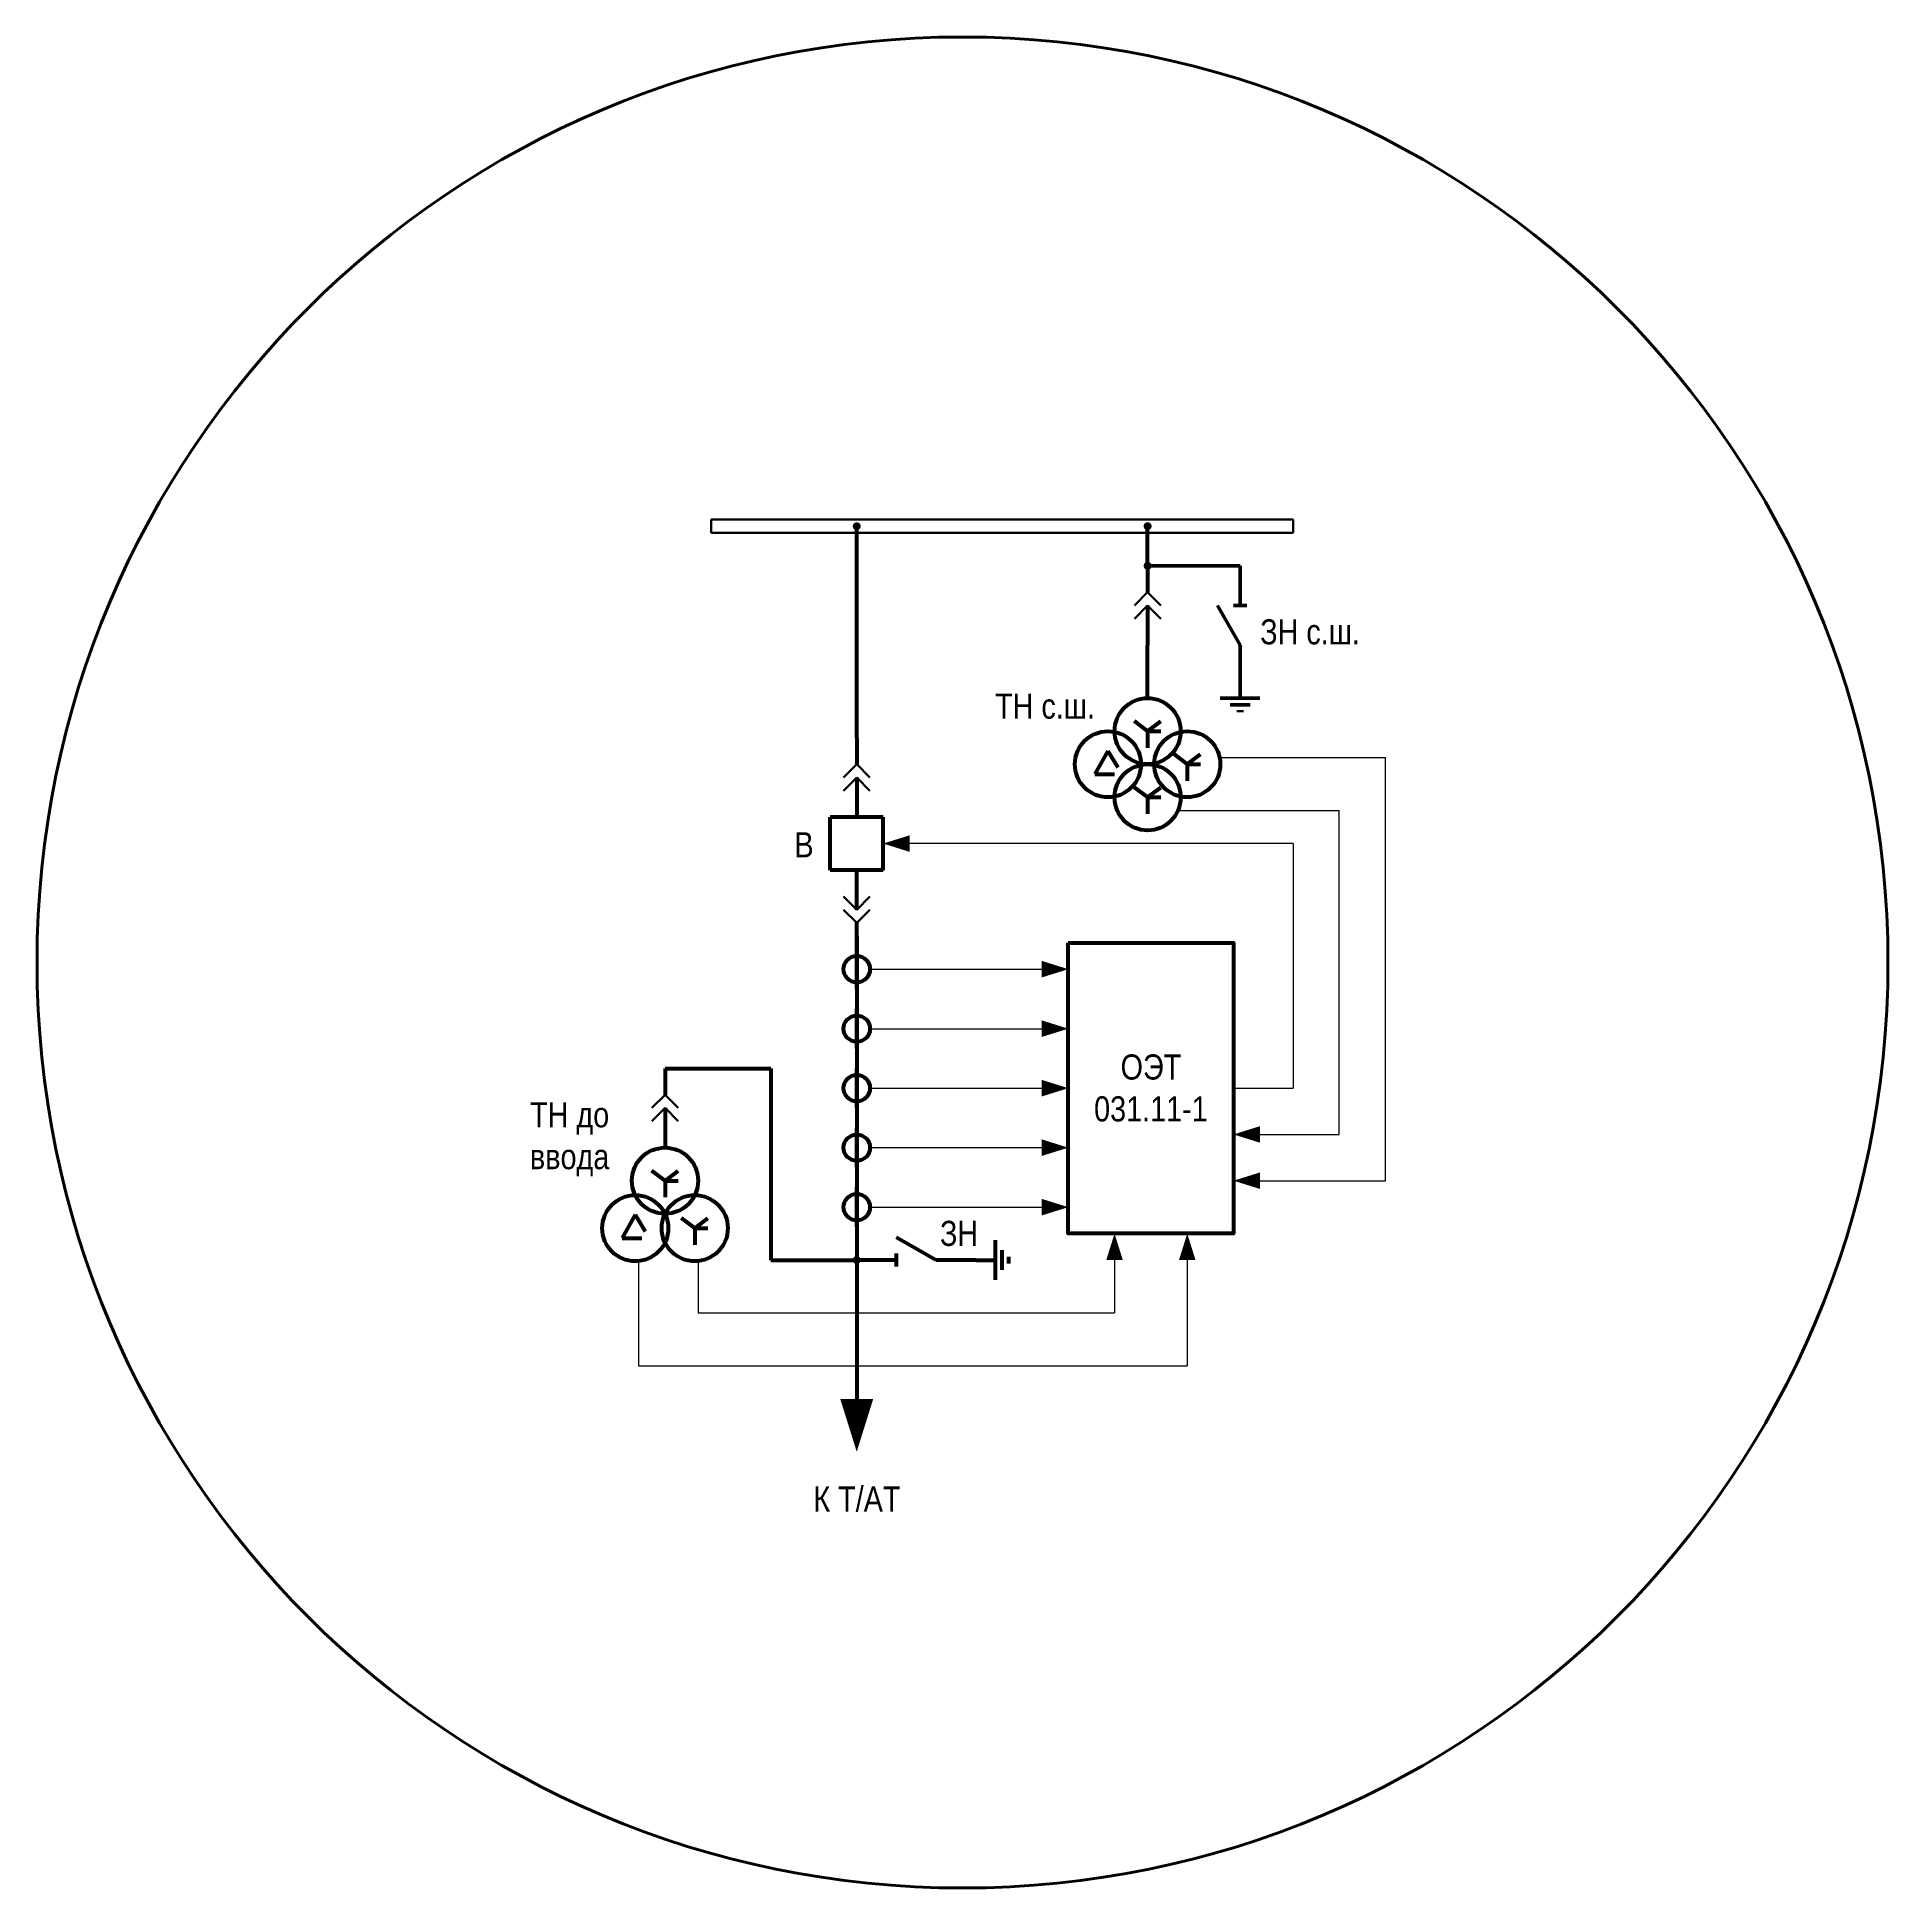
# Model space of a CAD drawing. Header units: millimetres. Extents: x 2179 to 12176, y -20554 to -12004.
# Drawn here: x 3403 to 3683, y -15648 to -15368 of the extents above; entities that cross this region are included whole.
import ezdxf
from ezdxf.enums import TextEntityAlignment as Align

# ---------------------------------------------------------------- set-up
doc = ezdxf.new("R2010")
doc.units = ezdxf.units.MM
for name, color, linetype, lineweight in [('Основная', 7, 'Continuous', 30), ('Отключение_включение', 1, 'Continuous', 30), ('Толстая', 7, 'Continuous', 53), ('Тонкая', 7, 'Continuous', 13)]:
    doc.layers.add(name, color=color, linetype=linetype, lineweight=lineweight)
doc.layers.add('Рамка внешняя', color=8, linetype='Continuous', lineweight=40, plot=False)
doc.styles.add('Narrow', font='ARIALN.TTF')
doc.styles.add('Вывод', font='tahoma.ttf', dxfattribs={"height": 2.5})
doc.styles.add('Компонент', font='ARIALN.TTF', dxfattribs={"height": 3.5})

msp = doc.modelspace()

# ---------------------------------------------------------------- texts
at = {"layer": 'Основная', "color": 0, "lineweight": 50, "char_height": 3.8, "width": 18, "attachment_point": 5, "style": 'Narrow'}
for s, insert in [('ЗН с.ш.', (3595.57, -15458)), ('\\pi-11.4,l11.4,t11.4;ТН с.ш.', (3555.48, -15469.25)), ('\\pt0;ТН до ввода', (3483.57, -15534.75)), ('\\pi-11.4,l11.4,t11.4;ЗН', (3542.48, -15549))]:
    msp.add_mtext(s, dxfattribs=dict(at, insert=insert))
at = {"layer": 'Основная', "char_height": 3.8, "attachment_point": 5, "style": 'Narrow'}
for s, insert, width in [('\\pi-11.4,l11.4,t11.4;В', (3519.03, -15490.19), 53.3807), ('\\pt11.4;ОЭТ 031.11-1', (3571.5, -15527), 25), ('\\pi-11.4,l11.4,t11.4;К Т/АТ', (3527.03, -15589.19), 53.3807)]:
    msp.add_mtext(s, dxfattribs=dict(at, insert=insert, width=width))

# ---------------------------------------------------------------- blocks, each defined once
blk = doc.blocks.new('*U165')
at = {"layer": 'Основная', "ltscale": 0.25}
for p, q in [((2, 2), (0, 0)), ((0, 0), (2, -2))]:
    blk.add_line(p, q, dxfattribs=at)
blk = doc.blocks.new('*U68')
at = {"color": 0}
for p, q in [((0, 6), (0, 2)), ((0, 0), (0, -6))]:
    blk.add_line(p, q, dxfattribs=at)
at = {"color": 0, "ltscale": 0.25, "xscale": -1, "rotation": 90}
for p in [(0, 2), (0, 0)]:
    blk.add_blockref('*U165', p, dxfattribs=at)
at = {"layer": 'Основная'}
for tag, height, style, p in [('ОУ2', 3.5, 'Компонент', (-5, 6)), ('В2', 2.5, 'Вывод', (3, 6)), ('ОУ1', 3.5, 'Компонент', (-5, -6)), ('В1', 2.5, 'Вывод', (3, -6))]:
    blk.add_attdef(tag, text='', height=height, dxfattribs=dict(at, style=style)).set_placement(p, align=Align.MIDDLE_CENTER)
blk = doc.blocks.new('*U66')
at = {"color": 0}
for p, q in [((0, 0), (-8, 0)), ((-8, -8), (-8, 0)), ((0, -8), (0, 0)), ((0, -8), (-8, -8))]:
    blk.add_line(p, q, dxfattribs=at)
at = {"layer": 'Основная', "style": 'Компонент'}
blk.add_attdef('ОУ', text='', height=3.5, dxfattribs=at).set_placement((-15, -3), align=Align.MIDDLE_CENTER)
blk = doc.blocks.new('*U67')
at = {"color": 0}
for p, q in [((0, 0), (0, 6)), ((0, -6), (0, -2))]:
    blk.add_line(p, q, dxfattribs=at)
at = {"color": 0, "ltscale": 0.25, "rotation": 89.99999999999999}
for p in [(0, 0), (0, -2)]:
    blk.add_blockref('*U165', p, dxfattribs=at)
at = {"layer": 'Основная'}
for tag, height, style, p in [('ОУ1', 3.5, 'Компонент', (-5, 6)), ('В1', 2.5, 'Вывод', (3, 6)), ('ОУ2', 3.5, 'Компонент', (-5, -6)), ('В2', 2.5, 'Вывод', (3, -6))]:
    blk.add_attdef(tag, text='', height=height, dxfattribs=dict(at, style=style)).set_placement(p, align=Align.MIDDLE_CENTER)
blk = doc.blocks.new('*U77')
at = {"color": 0}
for p, q in [((0, -3), (0, 3)), ((-3, 0), (0, 0)), ((1, -1.5), (1, 1.5)), ((2, -0.5), (2, 0.5))]:
    blk.add_line(p, q, dxfattribs=at)
blk = doc.blocks.new('*U60')
at = {"color": 0}
blk.add_line((0, 0), (6, 3.43), dxfattribs=at)
blk = doc.blocks.new('*U52')
at = {"color": 0}
blk.add_line((0, -1), (0, 1), dxfattribs=at)
blk = doc.blocks.new('*U76')
at = {"color": 0}
for p, q in [((-3, 0), (-9, 0)), ((9, 0), (3, 0))]:
    blk.add_line(p, q, dxfattribs=at)
at = {"color": 0, "ltscale": 0.25, "xscale": -1}
for name, p in [('*U60', (3, 0)), ('*U52', (-3, 0))]:
    blk.add_blockref(name, p, dxfattribs=at)
at = {"layer": 'Основная'}
for tag, height, style, p in [('ОУ', 3.5, 'Компонент', (0, 12)), ('В1', 2.5, 'Вывод', (-7, -2)), ('В2', 2.5, 'Вывод', (7, -2))]:
    blk.add_attdef(tag, text='', height=height, dxfattribs=dict(at, style=style)).set_placement(p, align=Align.MIDDLE_CENTER)
blk = doc.blocks.new('*U69')
at = {"ltscale": 0.25}
blk.add_circle((0, 0), 2, dxfattribs=at)
at = {"layer": 'Основная', "color": 0, "lineweight": -2}
blk.add_line((0, -3), (0, 3), dxfattribs=at)
at = {"layer": 'Основная', "style": 'Компонент'}
blk.add_attdef('ОУ', text='', height=3.5, dxfattribs=at).set_placement((-6, 0), align=Align.MIDDLE_CENTER)
blk = doc.blocks.new('*U135')
at = {"ltscale": 0.25}
blk.add_circle((0, 0), 2, dxfattribs=at)
at = {"layer": 'Основная', "color": 0, "lineweight": -2}
blk.add_line((0, -3), (0, 3), dxfattribs=at)
at = {"layer": 'Основная', "style": 'Компонент'}
blk.add_attdef('ОУ', text='', height=3.5, dxfattribs=at).set_placement((-6, 0), align=Align.MIDDLE_CENTER)
blk = doc.blocks.new('*U139')
at = {"color": 0, "lineweight": -2}
for p, q in [((0, 0), (88, 0)), ((0, -2), (0, 0)), ((88, -2), (88, 0)), ((0, -2), (88, -2))]:
    blk.add_line(p, q, dxfattribs=at)
at = {"layer": 'Основная', "style": 'Компонент'}
blk.add_attdef('ОШ', text='', height=3.5, dxfattribs=at).set_placement((6, 4), align=Align.MIDDLE_CENTER)
blk = doc.blocks.new('*U137')
at = {"color": 0, "ltscale": 0.35}
for p, q in [((0, 2), (-2, -1.5)), ((0, 2), (1.5, -0.5)), ((-2, -1.5), (1, -1.5))]:
    blk.add_line(p, q, dxfattribs=at)
blk.add_circle((0, 0), 5, dxfattribs=at)
at = {"ltscale": 0.35, "style": 'Компонент'}
blk.add_attdef('ОУ', text='', height=3.5, dxfattribs=at).set_placement((-3, 10), align=Align.MIDDLE_CENTER)
blk = doc.blocks.new('*U138')
at = {"color": 0, "ltscale": 0.35}
for q in [(-2, 1.5), (2, 1.5), (2, 0), (0, -2.5)]:
    blk.add_line((0, 0), q, dxfattribs=at)
blk.add_circle((0, 0), 5, dxfattribs=at)
at = {"ltscale": 0.35, "style": 'Компонент'}
blk.add_attdef('ОУ', text='', height=3.5, dxfattribs=at).set_placement((0, 8), align=Align.MIDDLE_CENTER)
blk = doc.blocks.new('*U74')
at = {"color": 0}
for p, q in [((0, 3), (0, 9)), ((0, -9), (0, -3))]:
    blk.add_line(p, q, dxfattribs=at)
at = {"color": 0, "ltscale": 0.25, "rotation": 89.99999999999999}
for name, p in [('*U60', (0, -3)), ('*U52', (0, 3))]:
    blk.add_blockref(name, p, dxfattribs=at)
at = {"layer": 'Основная'}
for tag, height, style, p in [('В1', 2.5, 'Вывод', (2, 7)), ('ОУ', 3.5, 'Компонент', (-12, 0)), ('В2', 2.5, 'Вывод', (2, -7))]:
    blk.add_attdef(tag, text='', height=height, dxfattribs=dict(at, style=style)).set_placement(p, align=Align.MIDDLE_CENTER)
blk = doc.blocks.new('*U73')
at = {"color": 0}
for p, q in [((0, 3), (0, 0)), ((-3, 0), (3, 0)), ((-1.5, -1), (1.5, -1)), ((-0.5, -2), (0.5, -2))]:
    blk.add_line(p, q, dxfattribs=at)

# ---------------------------------------------------------------- linework, layer by layer
at = {"layer": 'Основная', "ltscale": 0.25, "const_width": 0.6}
for points in [[(3526.7, -15442.01, 1), (3527.3, -15442.01, 1)], [(3571.3, -15441.99, 1), (3570.7, -15441.99, 1)], [(3570.7, -15442, 1), (3571.3, -15442, 1)], [(3571.3, -15447.99, 1), (3570.7, -15447.99, 1)], [(3570.7, -15448, 1), (3571.3, -15448, 1)]]:
    msp.add_lwpolyline(points, format="xyb", close=True, dxfattribs=at)
at = {"layer": 'Основная'}
msp.add_lwpolyline([(3527, -15582.01, 0, 5, 0), (3527, -15574.01, 0, 0, 0)], format="xyseb", dxfattribs=at)
at = {"layer": 'Отключение_включение', "color": 0, "lineweight": 50}
for p, q in [((3571, -15448), (3585, -15448)), ((3585, -15448), (3585, -15454)), ((3581.57, -15454), (3585, -15460)), ((3584, -15454), (3586, -15454)), ((3585, -15460), (3585, -15468)), ((3582, -15468), (3588, -15468)), ((3583.5, -15469), (3586.5, -15469))]:
    msp.add_line(p, q, dxfattribs=at)
at = {"layer": 'Рамка внешняя'}
msp.add_circle((3543, -15508), 140, dxfattribs=at)
at = {"layer": 'Толстая'}
for p, q in [((3498, -15524.01), (3514, -15524.01)), ((3514, -15524.01), (3514, -15553.01)), ((3514, -15553.01), (3527, -15553.01))]:
    msp.add_line(p, q, dxfattribs=at)
for points in [[(3527, -15474.01), (3527, -15442)], [(3571, -15448), (3571, -15442)], [(3571, -15468), (3571, -15460)], [(3527, -15504.01), (3527, -15575.01)]]:
    msp.add_lwpolyline(points, dxfattribs=at)
msp.add_lwpolyline([(3559, -15505), (3584, -15505), (3584, -15549.01), (3559, -15549.01)], close=True, dxfattribs=at)
at = {"layer": 'Толстая', "ltscale": 0.25, "const_width": 0.6}
for points in [[(3526.7, -15553.01, 1), (3527.3, -15553.01, 1)], [(3526.7, -15579.01, 1), (3527.3, -15579.01, 1)]]:
    msp.add_lwpolyline(points, format="xyb", close=True, dxfattribs=at)
at = {"layer": 'Тонкая'}
for p, q in [((3581.9, -15477.01), (3607, -15477.01)), ((3607, -15541.01), (3607, -15477.01)), ((3575.58, -15485.01), (3600, -15485.01)), ((3600, -15534.01), (3600, -15485.01)), ((3593, -15490.01), (3531, -15490.01)), ((3593, -15490.01), (3593, -15527.01)), ((3529, -15509.01), (3559, -15509.01)), ((3529, -15518.01), (3559, -15518.01)), ((3529, -15527.01), (3559, -15527.01)), ((3584, -15527.01), (3593, -15527.01)), ((3584, -15534.01), (3600, -15534.01)), ((3529, -15536.01), (3559, -15536.01)), ((3584, -15541.01), (3607, -15541.01)), ((3529, -15545.01), (3559, -15545.01)), ((3566, -15549.01), (3566, -15561.01)), ((3577, -15549.01), (3577, -15569.01)), ((3494, -15553.01), (3494, -15569.01)), ((3503, -15553.01), (3503, -15561.01)), ((3503, -15561.01), (3566, -15561.01)), ((3494, -15569.01), (3577, -15569.01))]:
    msp.add_line(p, q, dxfattribs=at)
for points in [[(3531, -15490.01, 0, 2.5, 0), (3535, -15490.01, 0, 0, 0)], [(3559, -15509.01, 0, 2.5, 0), (3555, -15509.01, 0, 0, 0)], [(3559, -15518.01, 0, 2.5, 0), (3555, -15518.01, 0, 0, 0)], [(3559, -15527.01, 0, 2.5, 0), (3555, -15527.01, 0, 0, 0)], [(3584, -15534.01, 0, 2.5, 0), (3588, -15534.01, 0, 0, 0)], [(3559, -15536.01, 0, 2.5, 0), (3555, -15536.01, 0, 0, 0)], [(3584, -15541.01, 0, 2.5, 0), (3588, -15541.01, 0, 0, 0)], [(3559, -15545.01, 0, 2.5, 0), (3555, -15545.01, 0, 0, 0)], [(3566, -15549.01, 0, 2.5, 0), (3566, -15553.01, 0, 0, 0)], [(3577, -15549.01, 0, 2.5, 0), (3577, -15553.01, 0, 0, 0)]]:
    msp.add_lwpolyline(points, format="xyseb", dxfattribs=at)

# ---------------------------------------------------------------- block references
at = {"layer": 'Основная', "ltscale": 0.25}
msp.add_blockref('*U139', (3505, -15441), dxfattribs=at)
at = {"layer": 'Основная', "color": 0, "lineweight": 50, "ltscale": 0.35}
for name, p in [('*U74', (3585, -15457)), ('*U73', (3585, -15468))]:
    msp.add_blockref(name, p, dxfattribs=at)
at = {"layer": 'Толстая', "ltscale": 0.25}
for name, p in [('*U68', (3571, -15454)), ('*U68', (3527, -15480.01)), ('*U66', (3531, -15486.01)), ('*U67', (3527, -15500.01)), ('*U69', (3527, -15509.01)), ('*U69', (3527, -15518.01)), ('*U68', (3498, -15530.01)), ('*U135', (3527, -15527.01)), ('*U135', (3527, -15536.01)), ('*U135', (3527, -15545.01)), ('*U76', (3536, -15553.01)), ('*U77', (3548, -15553.01))]:
    msp.add_blockref(name, p, dxfattribs=at)
at = {"layer": 'Толстая', "ltscale": 0.35}
for name, p in [('*U138', (3571, -15473.01)), ('*U137', (3565, -15478.01)), ('*U138', (3577, -15478.01)), ('*U138', (3571, -15483.01)), ('*U138', (3498, -15541.01)), ('*U137', (3493.5, -15548.19)), ('*U138', (3502.5, -15548.19))]:
    msp.add_blockref(name, p, dxfattribs=at)

msp.set_redraw_order([(e.dxf.handle, doc.entitydb.next_handle()) for e in msp.query("TEXT MTEXT ATTDEF DIMENSION ARC_DIMENSION")])  # texts and dimensions are drawn at this point

doc.saveas('drawing.dxf')
